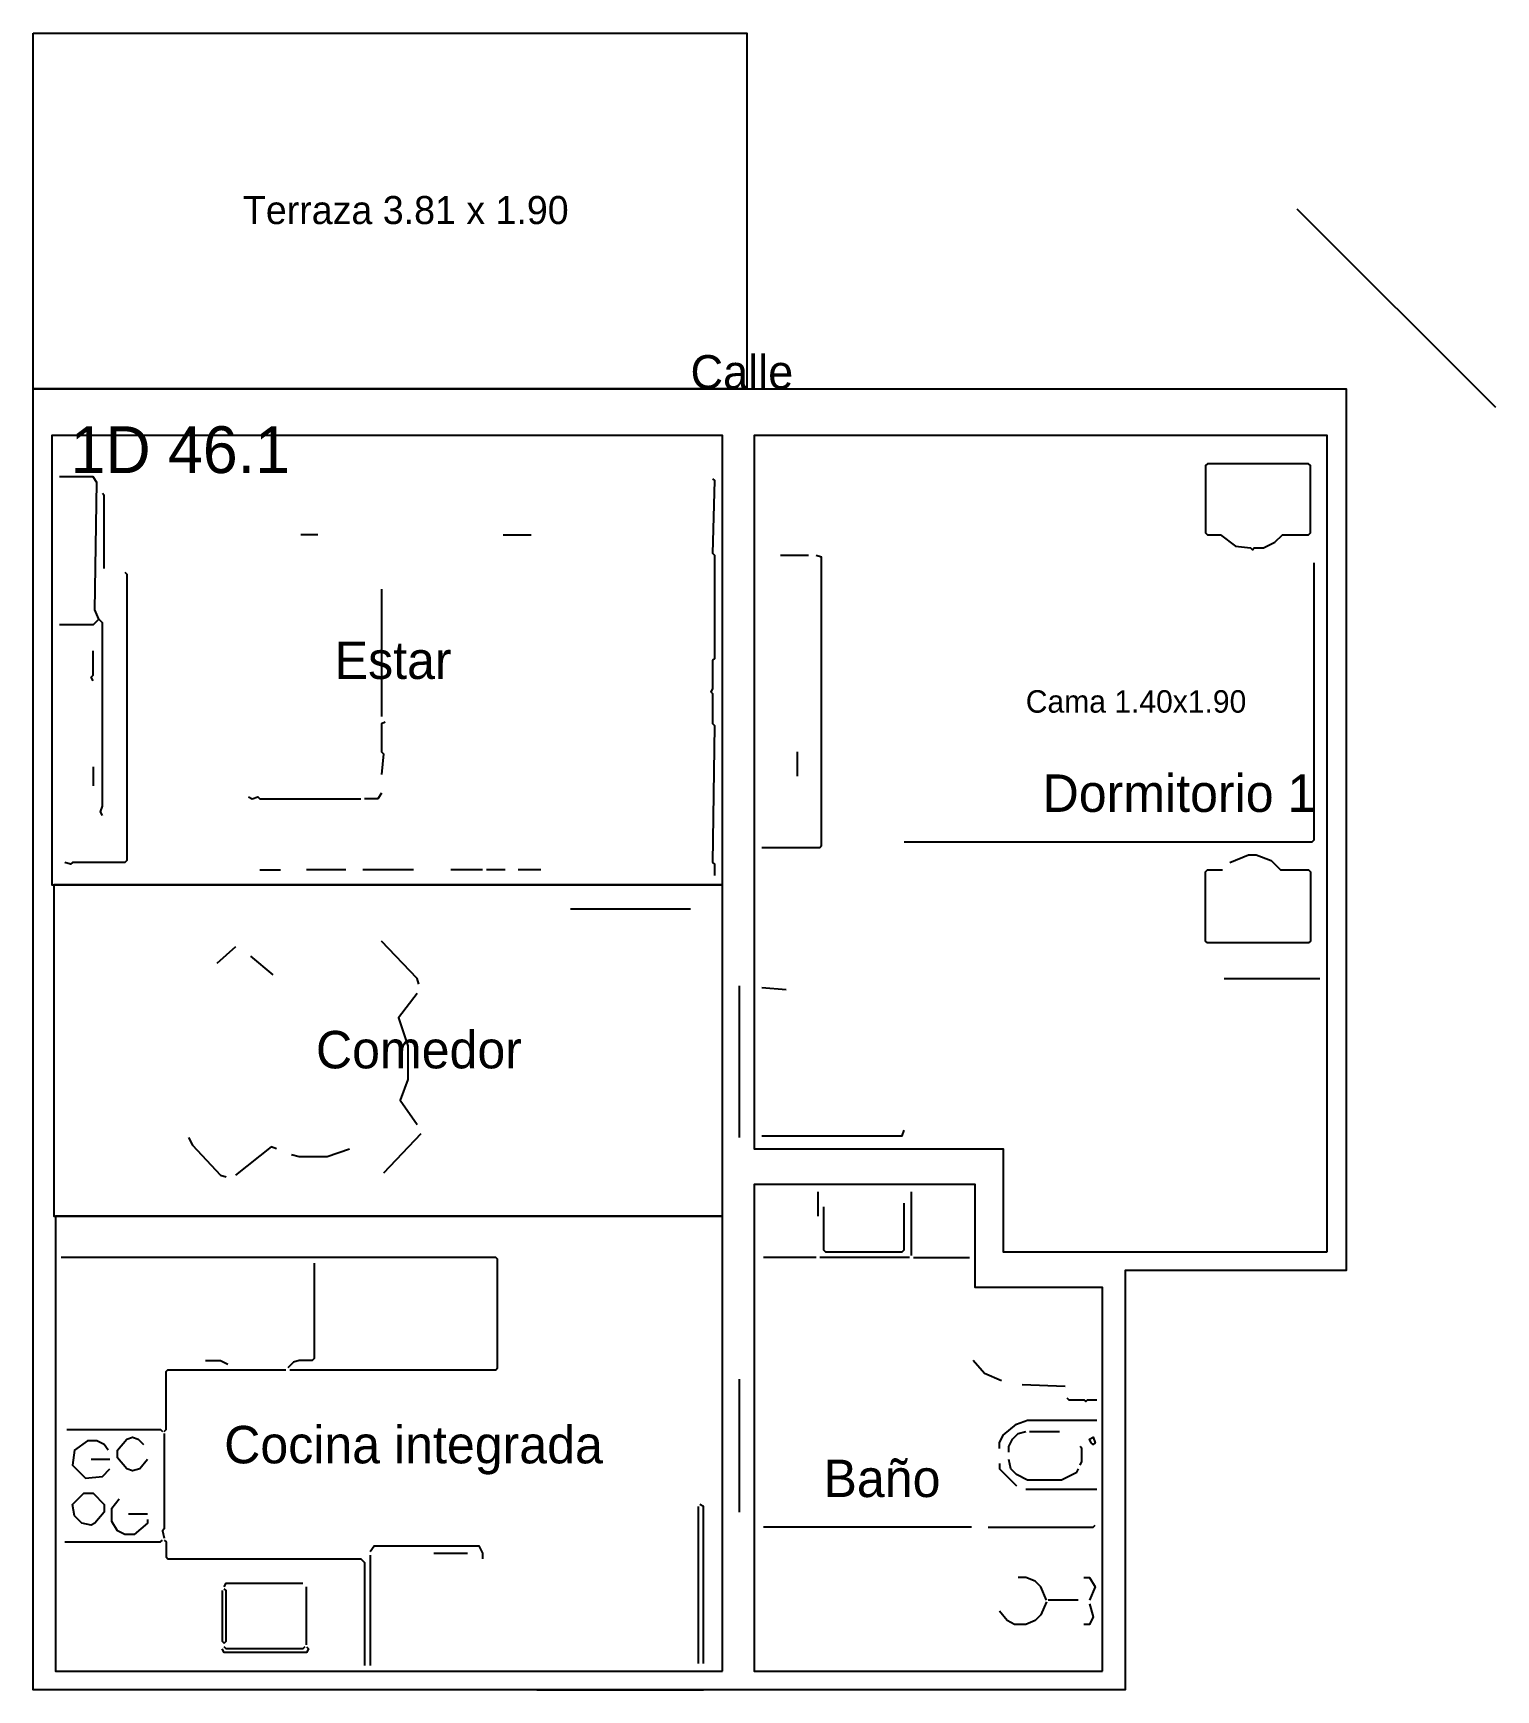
# Model space of a CAD drawing. Header units: metres. Extents: x 0 to 110, y 0 to 9.
# Drawn here: x 0 to 7.81, y 0 to 8.85 of the extents above; entities that cross this region are included whole.
import ezdxf

# ---------------------------------------------------------------- set-up
doc = ezdxf.new("R2010")
doc.units = ezdxf.units.M
for name, color, linetype in [('Trazo_Cotas', 9, 'Continuous'), ('Trazo_Entrada', 1, 'Continuous'), ('Trazo_Equipamiento', 8, 'Continuous'), ('Trazo_Estancias', 3, 'Continuous'), ('Trazo_Fachada', 30, 'Continuous'), ('Trazo_Norte', 1, 'Continuous'), ('Trazo_Puertas', 1, 'Continuous'), ('Trazo_Unidad', 7, 'Continuous'), ('Trazo_Ventanas', 5, 'Continuous')]:
    doc.layers.add(name, color=color, linetype=linetype)

msp = doc.modelspace()

# ---------------------------------------------------------------- texts
at = {"layer": 'Trazo_Cotas'}
msp.add_text('Terraza 3.81 x 1.90', height=0.15, dxfattribs=at).set_placement((1.12, 7.83))
at = {"layer": 'Trazo_Equipamiento', "color": 8}
msp.add_text('Cama 1.40x1.90', height=0.12, dxfattribs=at).set_placement((5.3, 5.22))
at = {"layer": 'Trazo_Estancias', "color": 2}
msp.add_text('Estar', height=0.2, dxfattribs=at).set_placement((1.61, 5.4))
at = {"layer": 'Trazo_Estancias', "color": 5}
msp.add_text('Dormitorio 1', height=0.2, dxfattribs=at).set_placement((5.39, 4.69))
at = {"layer": 'Trazo_Estancias', "color": 40}
msp.add_text('Comedor', height=0.2, dxfattribs=at).set_placement((1.51, 3.32))
at = {"layer": 'Trazo_Estancias', "color": 30}
msp.add_text('Cocina integrada', height=0.2, dxfattribs=at).set_placement((1.02, 1.21))
at = {"layer": 'Trazo_Estancias', "color": 4}
msp.add_text('Baño', height=0.2, dxfattribs=at).set_placement((4.22, 1.03))
at = {"layer": 'Trazo_Fachada'}
msp.add_text('Calle', height=0.18, dxfattribs=at).set_placement((3.51, 6.95))
at = {"layer": 'Trazo_Unidad'}
msp.add_text('1D 46.1', height=0.25, dxfattribs=at).set_placement((0.2, 6.5))

# ---------------------------------------------------------------- linework, layer by layer
at = {"layer": 'Trazo_Cotas'}
msp.add_lwpolyline([(0, 8.85), (3.81, 8.85), (3.81, 6.95), (0, 6.95)], close=True, dxfattribs=at)
at = {"layer": 'Trazo_Entrada'}
msp.add_line((2.69, 0), (3.58, 0), dxfattribs=at)
at = {"layer": 'Trazo_Equipamiento', "color": 9}
for p, q in [((1.52, 6.17), (1.43, 6.17)), ((2.51, 6.17), (2.66, 6.17)), ((4.14, 6.06), (3.99, 6.06)), ((1.86, 5.88), (1.86, 5.2)), ((4.08, 5.01), (4.08, 4.88)), ((0.32, 4.93), (0.32, 4.83)), ((1.21, 4.38), (1.32, 4.38)), ((1.67, 4.38), (1.46, 4.38)), ((2.03, 4.38), (1.76, 4.38)), ((2.4, 4.38), (2.23, 4.38)), ((2.52, 4.38), (2.42, 4.38)), ((2.71, 4.38), (2.59, 4.38)), ((3.51, 4.17), (2.87, 4.17)), ((1.08, 3.97), (0.98, 3.88)), ((1.16, 3.92), (1.28, 3.82)), ((4.02, 3.74), (3.89, 3.75)), ((6.36, 3.8), (6.87, 3.8)), ((2.07, 2.97), (1.87, 2.76))]:
    msp.add_line(p, q, dxfattribs=at)
at = {"layer": 'Trazo_Equipamiento', "color": 8}
for p, q in [((4.19, 2.66), (4.19, 2.53)), ((4.69, 2.32), (4.69, 2.66)), ((4.18, 2.31), (3.9, 2.31)), ((4.68, 2.31), (4.2, 2.31)), ((4.7, 2.31), (5, 2.31)), ((5.51, 1.62), (5.28, 1.63)), ((5.32, 1.38), (5.48, 1.38)), ((0.41, 1.23), (0.31, 1.23)), ((5.68, 1.07), (5.3, 1.07)), ((3.55, 0.98), (3.55, 0.14)), ((0.51, 0.94), (0.61, 0.94)), ((5.01, 0.87), (3.9, 0.87)), ((1.8, 0.72), (1.8, 0.13)), ((2.14, 0.73), (2.32, 0.73)), ((1.46, 0.24), (1.46, 0.55)), ((5.58, 0.48), (5.42, 0.48))]:
    msp.add_line(p, q, dxfattribs=at)
at = {"layer": 'Trazo_Equipamiento', "color": 9}
msp.add_lwpolyline([(6.81, 6.55), (6.27, 6.55), (6.26, 6.54), (6.26, 6.18), (6.27, 6.17), (6.34, 6.17), (6.42, 6.11), (6.5, 6.1), (6.51, 6.09), (6.52, 6.1), (6.57, 6.1), (6.63, 6.13), (6.67, 6.17), (6.81, 6.17), (6.82, 6.18), (6.82, 6.54)], close=True, dxfattribs=at)
for points in [[(0.35, 5.72), (0.33, 5.77), (0.34, 6.45), (0.32, 6.48), (0.14, 6.48)], [(3.64, 4.35), (3.64, 4.41), (3.63, 4.42), (3.64, 5.15), (3.63, 5.16), (3.63, 5.32), (3.62, 5.33), (3.63, 5.35), (3.63, 5.5), (3.64, 5.51), (3.64, 6.06), (3.63, 6.07), (3.64, 6.46), (3.63, 6.47)], [(0.38, 5.99), (0.38, 6.38), (0.37, 6.39)], [(3.89, 4.5), (4.2, 4.5), (4.21, 4.51), (4.21, 6.05), (4.18, 6.06)], [(4.65, 4.53), (6.83, 4.53), (6.84, 4.54), (6.84, 6.02)], [(0.49, 5.97), (0.5, 5.96), (0.5, 4.43), (0.49, 4.42), (0.21, 4.42), (0.2, 4.41), (0.17, 4.42)], [(0.35, 5.72), (0.32, 5.69), (0.14, 5.69)], [(0.37, 4.67), (0.36, 4.69), (0.37, 4.72), (0.37, 5.7), (0.35, 5.72)], [(0.32, 5.39), (0.31, 5.41), (0.32, 5.42), (0.32, 5.55)], [(1.88, 5.17), (1.86, 5.16), (1.86, 5.01), (1.87, 5), (1.86, 4.89)], [(1.86, 4.79), (1.84, 4.76), (1.77, 4.76)], [(1.15, 4.77), (1.17, 4.76), (1.2, 4.77), (1.21, 4.76), (1.75, 4.76)], [(6.39, 4.42), (6.49, 4.46), (6.53, 4.46), (6.61, 4.43), (6.66, 4.38), (6.81, 4.38), (6.82, 4.37), (6.82, 4), (6.81, 3.99), (6.27, 3.99), (6.26, 4), (6.26, 4.37), (6.27, 4.38), (6.35, 4.38)], [(2.06, 3.77), (2.05, 3.8), (1.86, 4)], [(2.05, 3.72), (1.95, 3.59), (2, 3.44), (2, 3.26), (1.96, 3.15), (2.05, 3.02)], [(0.83, 2.95), (0.85, 2.91), (1, 2.75), (1.03, 2.74)], [(3.89, 2.96), (4.64, 2.96), (4.65, 2.99)], [(1.3, 2.89), (1.27, 2.9), (1.08, 2.75)], [(1.38, 2.86), (1.42, 2.85), (1.57, 2.85), (1.69, 2.89)]]:
    msp.add_lwpolyline(points, dxfattribs=at)
at = {"layer": 'Trazo_Equipamiento', "color": 8}
for points in [[(4.22, 2.58), (4.22, 2.35), (4.23, 2.34), (4.64, 2.34), (4.65, 2.35), (4.65, 2.6)], [(1.37, 1.71), (2.47, 1.71), (2.48, 1.72), (2.48, 2.3), (2.47, 2.31), (0.15, 2.31)], [(1.5, 2.28), (1.5, 1.77), (1.49, 1.76), (1.42, 1.76), (1.39, 1.75), (1.36, 1.72)], [(0.7, 1.38), (0.71, 1.39), (0.71, 1.7), (0.72, 1.71), (1.35, 1.71)], [(0.92, 1.76), (1, 1.76), (1.04, 1.74)], [(5.17, 1.65), (5.08, 1.69), (5.02, 1.76)], [(5.52, 1.56), (5.53, 1.55), (5.61, 1.55), (5.62, 1.54), (5.63, 1.55), (5.68, 1.55)], [(5.16, 1.29), (5.16, 1.32), (5.18, 1.36), (5.25, 1.42), (5.31, 1.44), (5.68, 1.44)], [(0.18, 1.39), (0.68, 1.39), (0.69, 1.38)], [(0.4, 1.28), (0.38, 1.31), (0.34, 1.33), (0.29, 1.33), (0.22, 1.28), (0.21, 1.2), (0.28, 1.13), (0.37, 1.14), (0.41, 1.18)], [(0.61, 1.23), (0.57, 1.18), (0.53, 1.17), (0.5, 1.18), (0.45, 1.24), (0.45, 1.28), (0.5, 1.34), (0.53, 1.35), (0.56, 1.34), (0.59, 1.31)], [(0.7, 1.37), (0.7, 0.86), (0.69, 0.85), (0.7, 0.81)], [(5.21, 1.27), (5.21, 1.3), (5.23, 1.34), (5.26, 1.37), (5.3, 1.38)], [(5.59, 1.2), (5.6, 1.22), (5.6, 1.29), (5.59, 1.3)], [(5.16, 1.21), (5.16, 1.18), (5.25, 1.09)], [(5.58, 1.18), (5.57, 1.16), (5.49, 1.12), (5.31, 1.12), (5.25, 1.15), (5.22, 1.18), (5.21, 1.23)], [(0.61, 0.91), (0.61, 0.89), (0.54, 0.83), (0.49, 0.83), (0.45, 0.85), (0.42, 0.9), (0.42, 0.97), (0.46, 1.02)], [(3.58, 0.14), (3.58, 0.98), (3.56, 0.99)], [(0.17, 0.79), (0.68, 0.79), (0.69, 0.8)], [(0.7, 0.8), (0.71, 0.79), (0.71, 0.71), (0.72, 0.7), (1.75, 0.7), (1.77, 0.68), (1.77, 0.13)], [(5.1, 0.87), (5.66, 0.87), (5.67, 0.88)], [(1.8, 0.74), (1.82, 0.77), (2.38, 0.77), (2.4, 0.73), (2.4, 0.7)], [(1.02, 0.55), (1.03, 0.57), (1.44, 0.57)], [(1.02, 0.25), (1.03, 0.26), (1.03, 0.53), (1.02, 0.54)], [(5.41, 0.48), (5.38, 0.55), (5.35, 0.58), (5.3, 0.6), (5.26, 0.6)], [(5.61, 0.6), (5.64, 0.6), (5.67, 0.55), (5.64, 0.48)], [(1.01, 0.53), (1.01, 0.26), (1.02, 0.25)], [(5.41, 0.47), (5.38, 0.4), (5.35, 0.37), (5.3, 0.35), (5.24, 0.35), (5.2, 0.37), (5.16, 0.42)], [(5.64, 0.46), (5.66, 0.39), (5.64, 0.35), (5.61, 0.35)], [(1.46, 0.23), (1.47, 0.22), (1.46, 0.2), (1.02, 0.2), (1.01, 0.22)], [(1.45, 0.23), (1.44, 0.22), (1.03, 0.22), (1.02, 0.23)]]:
    msp.add_lwpolyline(points, dxfattribs=at)
for points in [[(5.65, 1.32), (5.64, 1.34), (5.66, 1.35), (5.67, 1.32), (5.66, 1.31)], [(0.26, 0.89), (0.22, 0.93), (0.21, 0.99), (0.27, 1.05), (0.32, 1.05), (0.38, 0.99), (0.38, 0.95), (0.33, 0.89), (0.31, 0.88)]]:
    msp.add_lwpolyline(points, close=True, dxfattribs=at)
at = {"layer": 'Trazo_Estancias', "color": 2}
msp.add_lwpolyline([(3.68, 4.3), (3.68, 6.7), (0.1, 6.7), (0.1, 4.3)], close=True, dxfattribs=at)
at = {"layer": 'Trazo_Estancias', "color": 5}
msp.add_lwpolyline([(6.91, 2.34), (6.91, 6.7), (3.85, 6.7), (3.85, 2.89), (5.18, 2.89), (5.18, 2.34)], close=True, dxfattribs=at)
at = {"layer": 'Trazo_Estancias', "color": 40}
msp.add_lwpolyline([(3.68, 2.53), (3.68, 4.3), (0.11, 4.3), (0.11, 2.53)], close=True, dxfattribs=at)
at = {"layer": 'Trazo_Estancias', "color": 4}
msp.add_lwpolyline([(5.71, 0.1), (5.71, 2.15), (5.03, 2.15), (5.03, 2.7), (3.85, 2.7), (3.85, 0.1)], close=True, dxfattribs=at)
at = {"layer": 'Trazo_Estancias', "color": 30}
msp.add_lwpolyline([(3.68, 0.1), (3.68, 2.53), (0.12, 2.53), (0.12, 0.1)], close=True, dxfattribs=at)
at = {"layer": 'Trazo_Fachada'}
msp.add_line((0.02, 6.95), (6.99, 6.95), dxfattribs=at)
at = {"layer": 'Trazo_Norte'}
msp.add_line((7.81, 6.85), (6.75, 7.91), dxfattribs=at)
at = {"layer": 'Trazo_Puertas'}
for p, q in [((3.77, 3.76), (3.77, 2.95)), ((3.77, 1.66), (3.77, 0.95))]:
    msp.add_line(p, q, dxfattribs=at)
at = {"layer": 'Trazo_Unidad'}
msp.add_lwpolyline([(0, 6.95), (7.01, 6.95), (7.01, 2.24), (5.83, 2.24), (5.83, 0), (0, 0)], close=True, dxfattribs=at)
at = {"layer": 'Trazo_Ventanas'}
for p, q in [((0.47, 6.95), (3.54, 6.95)), ((3.99, 6.95), (6.76, 6.95))]:
    msp.add_line(p, q, dxfattribs=at)

msp.set_redraw_order([(e.dxf.handle, doc.entitydb.next_handle()) for e in msp.query("TEXT MTEXT ATTDEF DIMENSION ARC_DIMENSION")])  # texts and dimensions are drawn at this point

doc.saveas('drawing.dxf')
